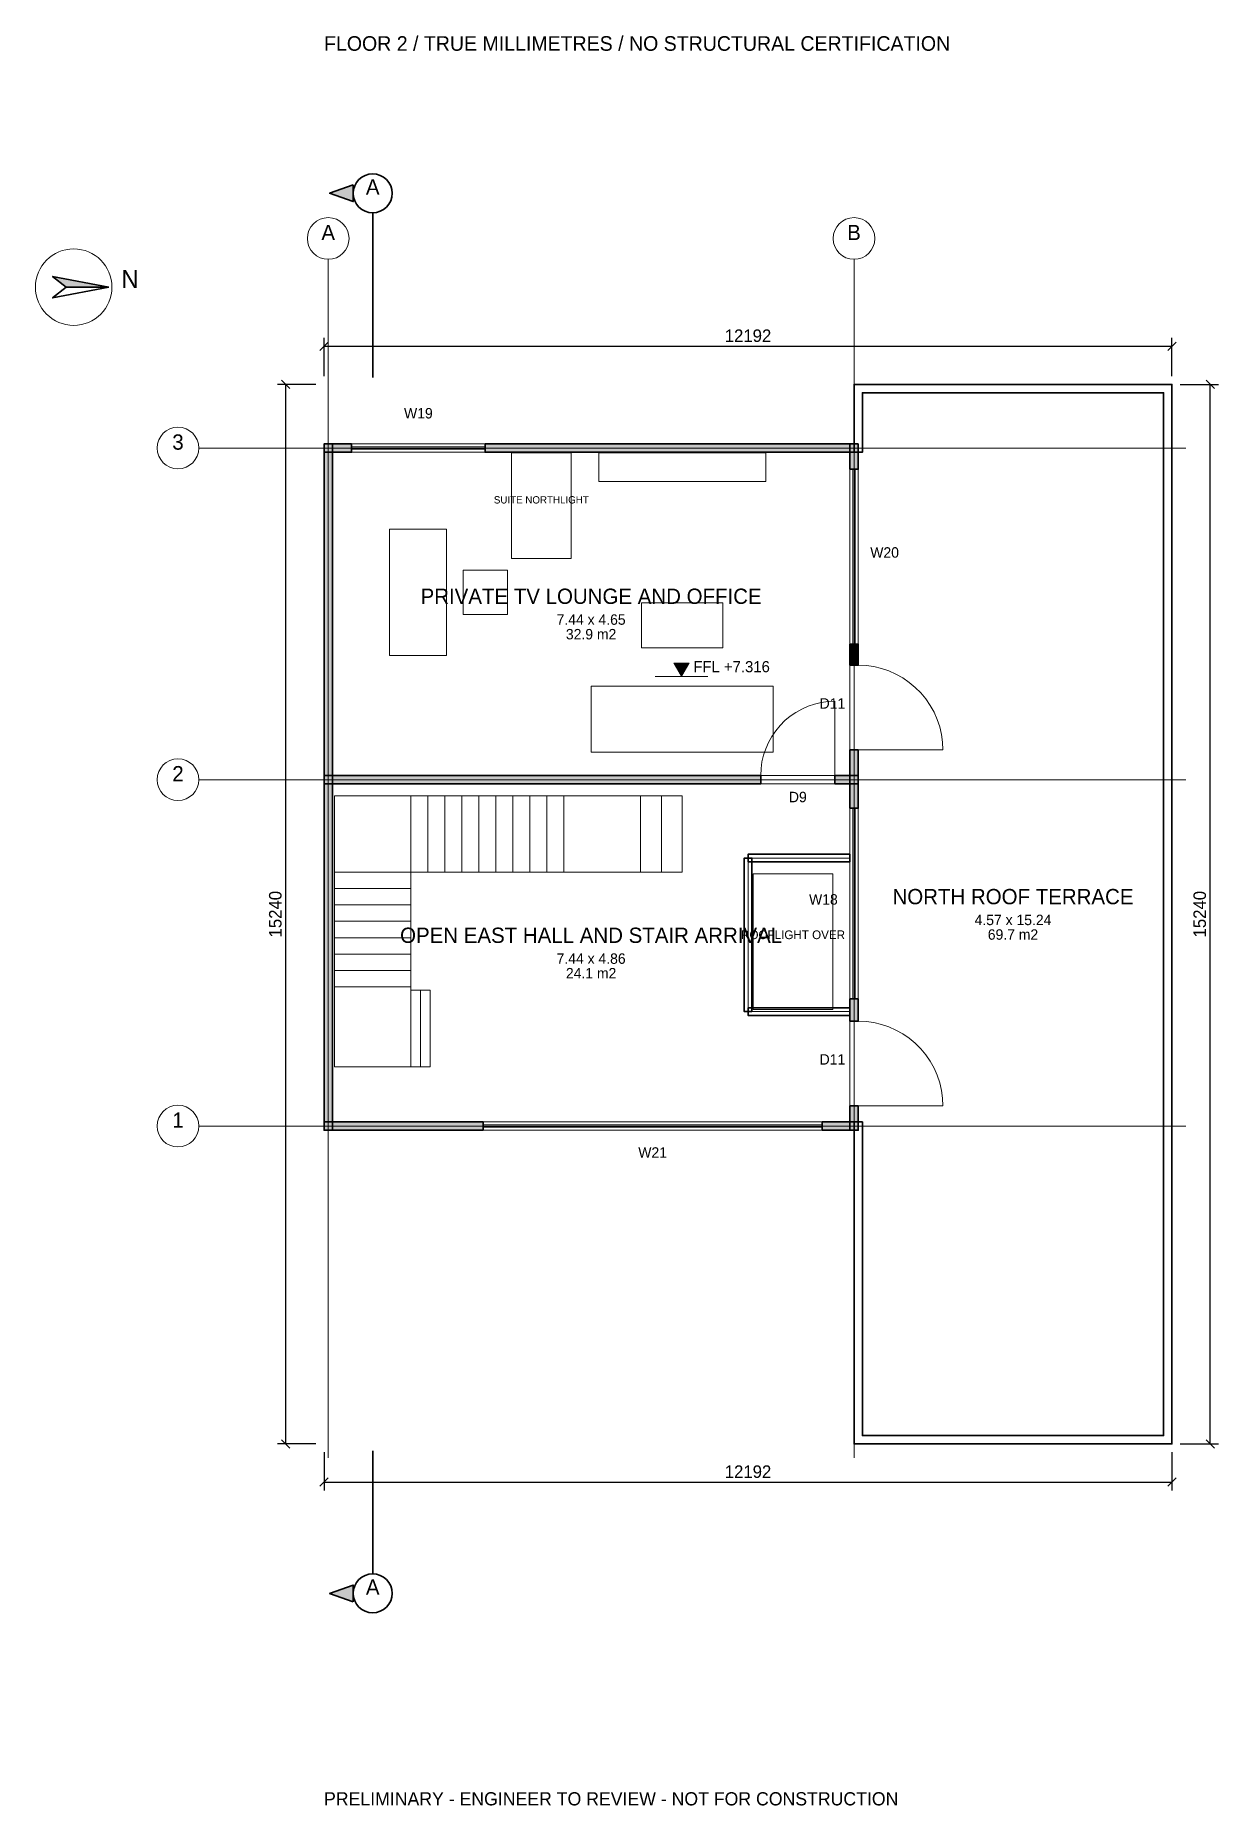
# Model space of a CAD drawing. Header units: millimetres. Extents: x -4150 to 61246, y -5203 to 20261.
# Drawn here: x 44234 to 61246, y -5203 to 20261 of the extents above; entities that cross this region are included whole.
import ezdxf
from ezdxf.enums import TextEntityAlignment as Align

# ---------------------------------------------------------------- set-up
doc = ezdxf.new("R2010")
doc.units = ezdxf.units.MM
for name, color, linetype, lineweight in [('A-ANNO', 7, 'Continuous', 18), ('A-DIMS', 7, 'Continuous', 13), ('A-DOOR', 3, 'Continuous', 18), ('A-FLOR', 8, 'Continuous', 13), ('A-FURN', 8, 'Continuous', 13), ('A-GRID', 8, 'Continuous', 13), ('A-LEVL', 7, 'Continuous', 13), ('A-SECT', 1, 'Continuous', 35), ('A-STAIR', 7, 'Continuous', 18), ('A-TAGS', 1, 'Continuous', 13), ('A-WALL', 7, 'Continuous', 35), ('A-WIND', 4, 'Continuous', 18)]:
    doc.layers.add(name, color=color, linetype=linetype, lineweight=lineweight)
doc.dimstyles.new('FF-ARCH', dxfattribs={"dimtxt": 180, "dimasz": 90, "dimexe": 120, "dimexo": 120, "dimgap": 60, "dimtad": 1, "dimdec": 0, "dimtsz": 60, "dimcen": 2.5, "dimazin": 3, "dimtfac": 1, "dimtmove": 0, "dimatfit": 3})

msp = doc.modelspace()

# ---------------------------------------------------------------- texts
at = {"layer": 'A-ANNO'}
for s, height, p in [('FLOOR 2 / TRUE MILLIMETRES / NO STRUCTURAL CERTIFICATION', 210, (48384, 20040)), ('PRELIMINARY - ENGINEER TO REVIEW - NOT FOR CONSTRUCTION', 190, (48384, -5200))]:
    msp.add_text(s, height=height, dxfattribs=at).set_placement(p)
for s, height, p in [('N', 260, (45594, 16550)), ('PRIVATE TV LOUNGE AND OFFICE', 220, (52224, 12017.5)), ('7.44 x 4.65', 150, (52224, 11738)), ('32.9 m2', 150, (52224, 11528)), ('NORTH ROOF TERRACE', 220, (58290, 7697)), ('OPEN EAST HALL AND STAIR ARRIVAL', 220, (52224, 7140.7)), ('4.57 x 15.24', 150, (58290, 7417.5)), ('69.7 m2', 150, (58290, 7207.5)), ('7.44 x 4.86', 150, (52224, 6861.2)), ('24.1 m2', 150, (52224, 6651.2))]:
    msp.add_text(s, height=height, dxfattribs=at).set_placement(p, align=Align.BOTTOM_CENTER)
at = {"layer": 'A-GRID'}
for s, p in [('A', (48444, 17250)), ('B', (56004, 17250)), ('3', (46284, 14236)), ('2', (46284, 9465)), ('1', (46284, 4482))]:
    msp.add_text(s, height=220, dxfattribs=at).set_placement(p, align=Align.BOTTOM_CENTER)
at = {"layer": 'A-LEVL'}
msp.add_text('FFL +7.316', height=160, dxfattribs=at).set_placement((53694, 11100.5))
at = {"layer": 'A-SECT'}
for p in [(49084, 17905), (49084, -2235)]:
    msp.add_text('A', height=220, dxfattribs=at).set_placement(p, align=Align.BOTTOM_CENTER)
at = {"layer": 'A-TAGS'}
for s, p in [('W19', (49740.4, 14705.6)), ('W20', (56444, 12703.5)), ('D11', (55694, 10531.8)), ('D9', (55196.3, 9185.5)), ('W18', (55564, 7712.4)), ('D11', (55694, 5411.2)), ('W21', (53108.4, 4072))]:
    msp.add_text(s, height=150, dxfattribs=at).set_placement(p, align=Align.BOTTOM_CENTER)
at = {"layer": 'A-WIND'}
for s, height, p in [('SUITE NORTHLIGHT', 105, (51508.2, 13496.5)), ('ROOFLIGHT OVER', 125, (55127.7, 7223.8))]:
    msp.add_text(s, height=height, dxfattribs=at).set_placement(p, align=Align.BOTTOM_CENTER)

# ---------------------------------------------------------------- dimensions: what is measured, and where the dimension line sits
at = {"layer": 'A-DIMS'}
for base, p1, p2 in [((48384, 15790), (48384, 15240), (60576, 15240)), ((48384, -550), (48384, 0), (60576, 0))]:
    msp.add_linear_dim(base=base, p1=p1, p2=p2, dimstyle='FF-ARCH', dxfattribs=at).render()
for base, p1, p2 in [((47834, 0), (48384, 0), (48384, 15240)), ((61126, 0), (60576, 0), (60576, 15240))]:
    msp.add_linear_dim(base=base, p1=p1, p2=p2, angle=90, dimstyle='FF-ARCH', dxfattribs=at).render()

# ---------------------------------------------------------------- hatches: boundary and pattern name
at = {"layer": 'A-LEVL'}
msp.add_hatch(color=7, dxfattribs=at).paths.add_polyline_path([(53414, 11230.5), (53634, 11230.5), (53524, 11040.5)])
at = {"layer": 'A-SECT'}
for points in [[(48804, 18110), (48464, 17990), (48804, 17870)], [(48804, -2270), (48464, -2150), (48804, -2030)]]:
    msp.add_hatch(color=7, dxfattribs=at).paths.add_polyline_path(points)
at = {"layer": 'A-WALL'}
for points in [[(45290, 16640), (44481.5, 16794), (44674, 16640)], [(48384, 14325.6), (48384, 14385.6), (48504, 14385.6), (48504, 9555.5), (48504, 9495.5), (48384, 9495.5), (48384, 14325.6)], [(48444, 14265.6), (48384, 14265.6), (48384, 14385.6), (48780.2, 14385.6), (48780.2, 14265.6), (48444, 14265.6)], [(56064, 14385.6), (56064, 14265.6), (50700.5, 14265.6), (50700.5, 14385.6), (56004, 14385.6), (56064, 14385.6)], [(56064, 14385.6), (56064, 14020.8), (55944, 14020.8), (55944, 14325.6), (55944, 14385.6), (56064, 14385.6)], [(55944, 11506.2), (56064, 11506.2), (56064, 11201.4), (55944, 11201.4), (55944, 11506.2)], [(56064, 9495.5), (55944, 9495.5), (55944, 9982.2), (56064, 9982.2), (56064, 9555.5), (56064, 9495.5)], [(48384, 9555.5), (48384, 9615.5), (48504, 9615.5), (48504, 4572), (48504, 4512), (48384, 4512), (48384, 9555.5)], [(48444, 9495.5), (48384, 9495.5), (48384, 9615.5), (54662.9, 9615.5), (54662.9, 9495.5), (48444, 9495.5)], [(56064, 9615.5), (56064, 9495.5), (55729.7, 9495.5), (55729.7, 9615.5), (56004, 9615.5), (56064, 9615.5)], [(56064, 9615.5), (56064, 9144), (55944, 9144), (55944, 9555.5), (55944, 9615.5), (56064, 9615.5)], [(55944, 6400.8), (56064, 6400.8), (56064, 6080.8), (55944, 6080.8), (55944, 6400.8)], [(56064, 4512), (55944, 4512), (55944, 4861.6), (56064, 4861.6), (56064, 4572), (56064, 4512)], [(48444, 4512), (48384, 4512), (48384, 4632), (50670, 4632), (50670, 4512), (48444, 4512)], [(56064, 4632), (56064, 4512), (55546.8, 4512), (55546.8, 4632), (56004, 4632), (56064, 4632)]]:
    msp.add_hatch(color=7, dxfattribs=at).paths.add_polyline_path(points)

# ---------------------------------------------------------------- linework, layer by layer
at = {"layer": 'A-ANNO'}
msp.add_circle((44784, 16640), 550, dxfattribs=at)
at = {"layer": 'A-DOOR'}
for p, q in [((55729.7, 9615.5), (55729.7, 10682.3)), ((56064, 9982.2), (57283.2, 9982.2)), ((56064, 4861.6), (57283.2, 4861.6))]:
    msp.add_line(p, q, dxfattribs=at)
for points in [[(56064, 11201.4), (56176.5, 11196.2), (56288, 11180.6), (56397.6, 11154.9), (56504.4, 11119.1), (56607.4, 11073.6), (56705.8, 11018.8), (56798.7, 10955.1), (56885.4, 10883.2), (56965, 10803.6), (57036.9, 10716.9), (57100.6, 10624), (57155.4, 10525.6), (57200.9, 10422.6), (57236.7, 10315.8), (57262.4, 10206.2), (57278, 10094.7), (57283.2, 9982.2)], [(54662.9, 9615.5), (54667.4, 9713.9), (54681, 9811.5), (54703.6, 9907.4), (54734.9, 10000.9), (54774.7, 10091), (54822.7, 10177.1), (54878.4, 10258.4), (54941.3, 10334.2), (55011, 10403.9), (55086.8, 10466.8), (55168.1, 10522.5), (55254.2, 10570.4), (55344.3, 10610.2), (55437.7, 10641.6), (55533.7, 10664.1), (55631.2, 10677.7), (55729.7, 10682.3)], [(56064, 6080.8), (56176.5, 6075.6), (56288, 6060), (56397.6, 6034.2), (56504.4, 5998.4), (56607.4, 5952.9), (56705.8, 5898.1), (56798.7, 5834.5), (56885.4, 5762.6), (56965, 5682.9), (57036.9, 5596.3), (57100.6, 5503.4), (57155.4, 5405), (57200.9, 5302), (57236.7, 5195.2), (57262.4, 5085.6), (57278, 4974.1), (57283.2, 4861.6)]]:
    msp.add_lwpolyline(points, dxfattribs=at)
at = {"layer": 'A-FLOR'}
for points in [[(48384, 4632), (48384, 9495.5), (48384, 9555.5), (48384, 9615.5), (48384, 14265.6), (48384, 14325.6), (48384, 14385.6), (48504, 14385.6), (55944, 14385.6), (56004, 14385.6), (56004, 15240), (60576, 15240), (60576, 0), (56004, 0), (56004, 4512), (55944, 4512), (48504, 4512), (48444, 4512), (48384, 4512), (48384, 4632)], [(60576, 0), (56004, 0), (56004, 15240), (60576, 15240)], [(48504, 9615.5), (48504, 14265.6), (55944, 14265.6), (55944, 9615.5)], [(51934.9, 14258.5), (51081.5, 14258.5), (51081.5, 12734.5), (51934.9, 12734.5), (51934.9, 14258.5)], [(48504, 4632), (48504, 9495.5), (55944, 9495.5), (55944, 4632)], [(49634, 6524.8), (49634, 6574.8), (49634, 6810.5), (49634, 7046.2), (49634, 7281.9), (49634, 7517.7), (49634, 7753.4), (49634, 7989.1), (49634, 8224.8), (49878.4, 8224.8), (50122.9, 8224.8), (50367.3, 8224.8), (50611.8, 8224.8), (50856.2, 8224.8), (51100.7, 8224.8), (51345.1, 8224.8), (51589.6, 8224.8), (51834, 8224.8), (52934, 8224.8), (53234, 8224.8), (53534, 8224.8), (53534, 9324.8), (53234, 9324.8), (52934, 9324.8), (51834, 9324.8), (51589.6, 9324.8), (51345.1, 9324.8), (51100.7, 9324.8), (50856.2, 9324.8), (50611.8, 9324.8), (50367.3, 9324.8), (50122.9, 9324.8), (49878.4, 9324.8), (49634, 9324.8), (48534, 9324.8), (48534, 8224.8), (48534, 7989.1), (48534, 7753.4), (48534, 7517.7), (48534, 7281.9), (48534, 7046.2), (48534, 6810.5), (48534, 6574.8), (48534, 5424.8), (49634, 5424.8), (49771.5, 5424.8), (49909, 5424.8), (49909, 6524.8), (49771.5, 6524.8), (49634, 6524.8)], [(54480, 8427.7), (54480, 6217.9), (55943, 6217.9), (55943, 8427.7), (54480, 8427.7)]]:
    msp.add_lwpolyline(points, close=True, dxfattribs=at)
at = {"layer": 'A-FURN'}
for points in [[(54734, 14254.4), (54734, 13844.4), (52334, 13844.4), (52334, 14254.4)], [(50144, 11340), (50144, 13160), (49324, 13160), (49324, 11340)], [(51024, 11930), (51024, 12570), (50384, 12570), (50384, 11930)], [(54119, 12099.4), (54119, 11449.4), (52949, 11449.4), (52949, 12099.4)], [(54844, 10899.4), (54844, 9949.4), (52224, 9949.4), (52224, 10899.4)]]:
    msp.add_lwpolyline(points, close=True, dxfattribs=at)
at = {"layer": 'A-GRID'}
for p, q in [((48444, -200), (48444, 17040)), ((56004, -200), (56004, 17040)), ((46584, 14326), (60776, 14326)), ((46584, 9555), (60776, 9555)), ((46584, 4572), (60776, 4572))]:
    msp.add_line(p, q, dxfattribs=at)
for centre in [(48444, 17340), (56004, 17340), (46284, 14326), (46284, 9555), (46284, 4572)]:
    msp.add_circle(centre, 300, dxfattribs=at)
at = {"layer": 'A-LEVL'}
msp.add_line((53144, 11040.5), (53904, 11040.5), dxfattribs=at)
msp.add_lwpolyline([(53414, 11230.5), (53634, 11230.5), (53524, 11040.5)], close=True, dxfattribs=at)
at = {"layer": 'A-SECT'}
for p, q in [((49084, 17410), (49084, 17710)), ((49084, 15340), (49084, 17410)), ((49084, -100), (49084, -1570)), ((49084, -1570), (49084, -1870))]:
    msp.add_line(p, q, dxfattribs=at)
for points in [[(48804, 18110), (48464, 17990), (48804, 17870)], [(48804, -2270), (48464, -2150), (48804, -2030)]]:
    msp.add_lwpolyline(points, close=True, dxfattribs=at)
for centre in [(49084, 17990), (49084, -2150)]:
    msp.add_circle(centre, 280, dxfattribs=at)
at = {"layer": 'A-STAIR'}
for points in [[(48534, 8224.8), (49634, 8224.8), (49634, 9324.8), (48534, 9324.8)], [(49634, 8224.8), (49878.4, 8224.8), (49878.4, 9324.8), (49634, 9324.8)], [(49878.4, 8224.8), (50122.9, 8224.8), (50122.9, 9324.8), (49878.4, 9324.8)], [(50122.9, 8224.8), (50367.3, 8224.8), (50367.3, 9324.8), (50122.9, 9324.8)], [(50367.3, 8224.8), (50611.8, 8224.8), (50611.8, 9324.8), (50367.3, 9324.8)], [(50611.8, 8224.8), (50856.2, 8224.8), (50856.2, 9324.8), (50611.8, 9324.8)], [(50856.2, 8224.8), (51100.7, 8224.8), (51100.7, 9324.8), (50856.2, 9324.8)], [(51100.7, 8224.8), (51345.1, 8224.8), (51345.1, 9324.8), (51100.7, 9324.8)], [(51345.1, 8224.8), (51589.6, 8224.8), (51589.6, 9324.8), (51345.1, 9324.8)], [(51589.6, 8224.8), (51834, 8224.8), (51834, 9324.8), (51589.6, 9324.8)], [(51834, 8224.8), (52934, 8224.8), (52934, 9324.8), (51834, 9324.8)], [(52934, 8224.8), (53234, 8224.8), (53234, 9324.8), (52934, 9324.8)], [(53234, 8224.8), (53534, 8224.8), (53534, 9324.8), (53234, 9324.8)], [(48534, 7989.1), (49634, 7989.1), (49634, 8224.8), (48534, 8224.8)], [(48534, 7753.4), (49634, 7753.4), (49634, 7989.1), (48534, 7989.1)], [(48534, 7517.7), (49634, 7517.7), (49634, 7753.4), (48534, 7753.4)], [(48534, 7281.9), (49634, 7281.9), (49634, 7517.7), (48534, 7517.7)], [(48534, 7046.2), (49634, 7046.2), (49634, 7281.9), (48534, 7281.9)], [(48534, 6810.5), (49634, 6810.5), (49634, 7046.2), (48534, 7046.2)], [(48534, 6574.8), (49634, 6574.8), (49634, 6810.5), (48534, 6810.5)], [(48534, 5424.8), (49634, 5424.8), (49634, 6574.8), (48534, 6574.8)], [(49634, 5424.8), (49771.5, 5424.8), (49771.5, 6524.8), (49634, 6524.8)], [(49771.5, 5424.8), (49909, 5424.8), (49909, 6524.8), (49771.5, 6524.8)]]:
    msp.add_lwpolyline(points, close=True, dxfattribs=at)
at = {"layer": 'A-WALL'}
for points in [[(45290, 16640), (44481.5, 16794), (44674, 16640)], [(45290, 16640), (44481.5, 16486), (44674, 16640)], [(56124, 4631.9), (56124, 120), (60456, 120), (60456, 15120), (56124, 15120), (56124, 14385.7), (56124, 14265.7), (56004, 14265.7), (56004, 15240), (60576, 15240), (60576, 0), (56004, 0), (56004, 4631.9)], [(48384, 14325.6), (48384, 14385.6), (48504, 14385.6), (48504, 9555.5), (48504, 9495.5), (48384, 9495.5), (48384, 14325.6)], [(48444, 14265.6), (48384, 14265.6), (48384, 14385.6), (48780.2, 14385.6), (48780.2, 14265.6), (48444, 14265.6)], [(56064, 14385.6), (56064, 14265.6), (50700.5, 14265.6), (50700.5, 14385.6), (56004, 14385.6), (56064, 14385.6)], [(56064, 14385.6), (56064, 14020.8), (55944, 14020.8), (55944, 14325.6), (55944, 14385.6), (56064, 14385.6)], [(55944, 11506.2), (56064, 11506.2), (56064, 11201.4), (55944, 11201.4), (55944, 11506.2)], [(56064, 9495.5), (55944, 9495.5), (55944, 9982.2), (56064, 9982.2), (56064, 9555.5), (56064, 9495.5)], [(48384, 9555.5), (48384, 9615.5), (48504, 9615.5), (48504, 4572), (48504, 4512), (48384, 4512), (48384, 9555.5)], [(48444, 9495.5), (48384, 9495.5), (48384, 9615.5), (54662.9, 9615.5), (54662.9, 9495.5), (48444, 9495.5)], [(56064, 9615.5), (56064, 9495.5), (55729.7, 9495.5), (55729.7, 9615.5), (56004, 9615.5), (56064, 9615.5)], [(56064, 9615.5), (56064, 9144), (55944, 9144), (55944, 9555.5), (55944, 9615.5), (56064, 9615.5)], [(54535, 6217.9), (54425, 6217.9), (54425, 8427.7), (54535, 8427.7)], [(54480, 8372.7), (54480, 8482.7), (55943, 8482.7), (55943, 8372.7)], [(55944, 6400.8), (56064, 6400.8), (56064, 6080.8), (55944, 6080.8), (55944, 6400.8)], [(55943, 6272.9), (55943, 6162.9), (54480, 6162.9), (54480, 6272.9)], [(56064, 4512), (55944, 4512), (55944, 4861.6), (56064, 4861.6), (56064, 4572), (56064, 4512)], [(48444, 4512), (48384, 4512), (48384, 4632), (50670, 4632), (50670, 4512), (48444, 4512)], [(56064, 4632), (56064, 4512), (55546.8, 4512), (55546.8, 4632), (56004, 4632), (56064, 4632)]]:
    msp.add_lwpolyline(points, close=True, dxfattribs=at)
at = {"layer": 'A-WIND'}
for p, q in [((48780.2, 14385.6), (50700.5, 14385.6)), ((48780.2, 14385.6), (48780.2, 14265.6)), ((48780.2, 14343.6), (50700.5, 14343.6)), ((48780.2, 14307.6), (50700.5, 14307.6)), ((48780.2, 14265.6), (50700.5, 14265.6)), ((50700.5, 14385.6), (50700.5, 14265.6)), ((55944, 11506.2), (55944, 14020.8)), ((56064, 14020.8), (55944, 14020.8)), ((55986, 11506.2), (55986, 14020.8)), ((56022, 11506.2), (56022, 14020.8)), ((56064, 11506.2), (56064, 14020.8)), ((56064, 11506.2), (55944, 11506.2)), ((55944, 6400.8), (55944, 9144)), ((55944, 9144), (56064, 9144)), ((55986, 6400.8), (55986, 9144)), ((56022, 6400.8), (56022, 9144)), ((56064, 6400.8), (56064, 9144)), ((55944, 6400.8), (56064, 6400.8)), ((50670, 4632), (55546.8, 4632)), ((50670, 4512), (50670, 4632)), ((50670, 4590), (55546.8, 4590)), ((55546.8, 4512), (55546.8, 4632)), ((50670, 4554), (55546.8, 4554)), ((50670, 4512), (55546.8, 4512))]:
    msp.add_line(p, q, dxfattribs=at)
for points in [[(51934.9, 12734.5), (51934.9, 14258.5), (51081.5, 14258.5), (51081.5, 12734.5), (51934.9, 12734.5)], [(55699.2, 6248.4), (55699.2, 8199.1), (54556.2, 8199.1), (54556.2, 6248.4), (55699.2, 6248.4)]]:
    msp.add_lwpolyline(points, close=True, dxfattribs=at)

msp.set_redraw_order([(e.dxf.handle, doc.entitydb.next_handle()) for e in msp.query("TEXT MTEXT ATTDEF DIMENSION ARC_DIMENSION")])  # texts and dimensions are drawn at this point

doc.saveas('drawing.dxf')
